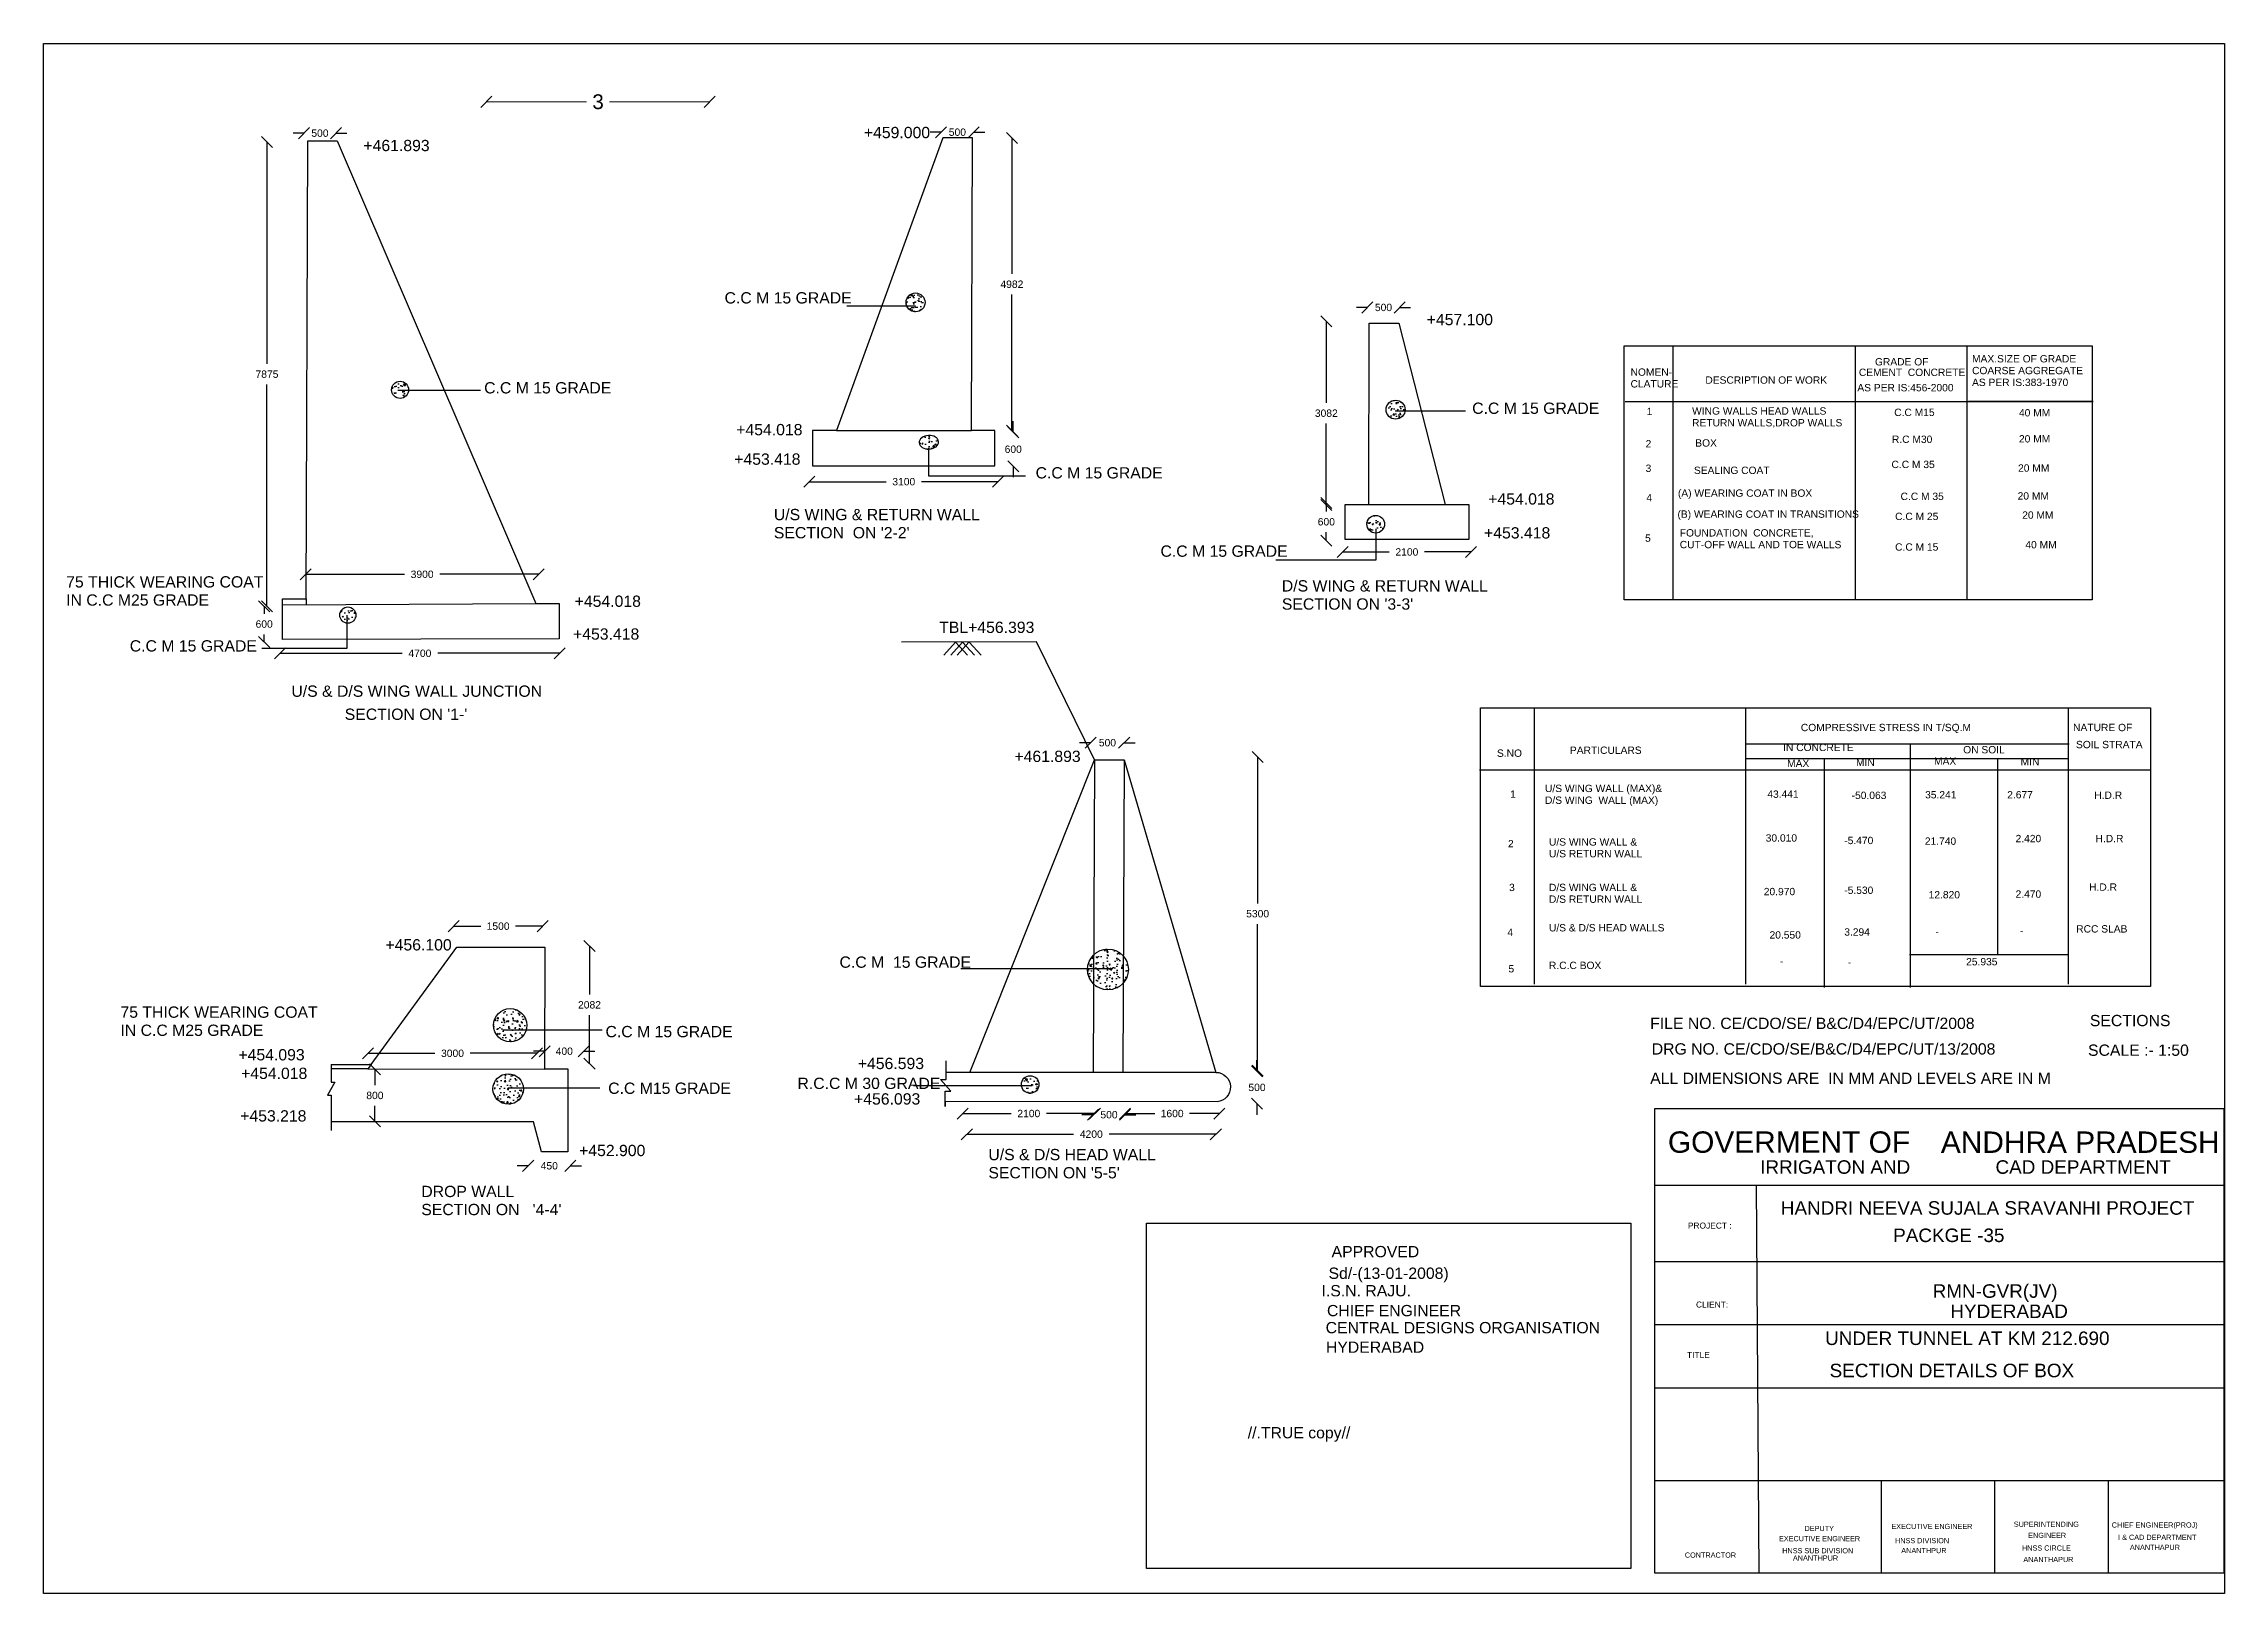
# Model space of a CAD drawing. Header units: kilometres. Extents: x 0.5 to 50.5, y 3.1 to 26.6.
# Drawn here: x 11.04 to 40.61, y 4.42 to 25.44 of the extents above; entities that cross this region are included whole.
import ezdxf

# ---------------------------------------------------------------- set-up
doc = ezdxf.new("R2010")
doc.units = ezdxf.units.KM
doc.header["$MEASUREMENT"] = 0
for name, color, linetype in [('DIMENSION', 255, 'Continuous'), ('DRAWING', 7, 'Continuous'), ('HATCH', 7, 'Continuous'), ('TEXT', 255, 'Continuous')]:
    doc.layers.add(name, color=color, linetype=linetype)
doc.styles.get("Standard").update_dxf_attribs({"font": 'arial.ttf'})
doc.dimstyles.get("Standard").update_dxf_attribs({"dimtxt": 0.1, "dimasz": 0.15, "dimexe": 0.18, "dimexo": 0.0625, "dimgap": 0.09, "dimtad": 0, "dimtih": 1, "dimtoh": 1, "dimdec": 0, "dimzin": 0, "dimdsep": 46, "dimtxsty": 'Standard', "dimblk": 'OBLIQUE', "dimcen": 0, "dimse1": 1, "dimse2": 1, "dimadec": 0, "dimazin": 0, "dimtfac": 1, "dimtdec": 0, "dimtofl": 0, "dimtmove": 0, "dimatfit": 3, "dimfxl": 1, "dimtolj": 1, "dimtzin": 0, "dimarcsym": 0})
picture_1 = doc.add_image_def('image1.jpg', size_in_pixel=(7220, 3390))
pattern_1 = [(50, (0, 0), (0.17931505, -0.01568803), [0.01875, -0.20625]), (355, (0, 0), (-0.0346878, 0.188048), [0.015, -0.165]), (100.45144, (0.01494, -0.0013), (0.1446272, 0.17236), [0.01593505, -0.1752855]), (46.1842, (0, 0.05), (0.2668103, -0.0413798), [0.028125, -0.309375]), (96.6356, (0.02223, 0.04655), (0.2336655, 0.2435297), [0.0239026, -0.2629284]), (351.1842, (0, 0.05), (0.2336655, 0.2435297), [0.0225, -0.2475]), (21, (0.025, 0.0375), (0.14922676, -0.1006547), [0.01875, -0.20625]), (326, (0.025, 0.0375), (0.0608288, 0.1812875), [0.015, -0.165]), (71.45144, (0.03744, 0.02911), (0.2100556, 0.0806328), [0.01593505, -0.1752855]), (37.5, (0, 0), (0.00303996, 0.08322346), [0, -0.163, 0, -0.1675, 0, -0.165625]), (7.5, (0, 0), (0.06576738, 0.09860293), [0, -0.0955, 0, -0.15925, 0, -0.063125]), (327.5, (-0.05575, 0), (0.13345561, -0.00563872), [0, -0.0625, 0, -0.195, 0, -0.25875]), (317.5, (-0.08075, 0), (0.14579654, 0.02502625), [0, -0.08125, 0, -0.1295, 0, -0.18375])]

msp = doc.modelspace()

# ---------------------------------------------------------------- texts
at = {"layer": 'DIMENSION'}
for s, p in [('+459.000', (22.163, 24.153)), ('+461.893', (15.379, 23.977)), ('C.C M 15 GRADE', (20.275, 21.911)), ('+457.100', (29.793, 21.617)), ('C.C M 15 GRADE', (17.016, 20.691)), ('C.C M 15 GRADE ', (30.409, 20.414)), ('+454.018', (20.433, 20.124)), ('+453.418', (20.406, 19.724)), ('C.C M 15 GRADE', (24.491, 19.538)), ('+454.018', (30.627, 19.184)), ('U/S WING & RETURN WALL ', (20.943, 18.972)), ("SECTION  ON '2-2'", (20.943, 18.726)), ('C.C M 15 GRADE', (26.184, 18.476)), ('+453.418', (30.57, 18.724)), ('75 THICK WEARING COAT', (11.35, 18.059)), ('D/S WING & RETURN WALL ', (27.829, 18.005)), ('IN C.C M25 GRADE', (11.35, 17.813)), ('+454.018', (18.243, 17.797)), ("SECTION ON '3-3'", (27.829, 17.759)), ('+453.418', (18.221, 17.352)), ('TBL+456.393', (23.184, 17.443)), ('C.C M 15 GRADE', (12.212, 17.191)), ('U/S & D/S WING WALL JUNCTION ', (14.403, 16.577)), ("SECTION ON '1-'", (15.126, 16.264)), ('+461.893', (24.204, 15.693)), ('+456.100', (15.678, 13.137)), ('C.C M  15 GRADE', (21.833, 12.902)), ('75 THICK WEARING COAT ', (12.086, 12.224)), ('IN C.C M25 GRADE', (12.086, 11.978)), ('FILE NO. CE/CDO/SE/ B&C/D4/EPC/UT/2008', (32.822, 12.072)), ('SECTIONS ', (38.782, 12.11)), ('C.C M 15 GRADE', (18.661, 11.96)), ('DRG NO. CE/CDO/SE/B&C/D4/EPC/UT/13/2008', (32.843, 11.725)), ('SCALE :- 1:50', (38.757, 11.708)), ('+454.093', (13.685, 11.646)), ('+454.018', (13.721, 11.394)), ('+456.593', (22.081, 11.528)), ('C.C M15 GRADE', (18.697, 11.192)), ('R.C.C M 30 GRADE', (21.263, 11.258)), ('ALL DIMENSIONS ARE  IN MM AND LEVELS ARE IN M', (32.822, 11.327)), ('+453.218', (13.709, 10.817)), ('+456.093', (22.03, 11.047)), ('+452.900', (18.303, 10.348)), ('U/S & D/S HEAD WALL ', (23.851, 10.292)), ("SECTION ON '5-5'", (23.851, 10.046)), ('DROP WALL ', (16.164, 9.792)), ("SECTION ON   '4-4'", (16.164, 9.547)), ('APPROVED', (28.503, 8.976)), ('I.S.N. RAJU.', (28.367, 8.446)), ('Sd/-(13-01-2008)', (28.462, 8.683)), ('CHIEF ENGINEER', (28.441, 8.176)), ('CENTRAL DESIGNS ORGANISATION', (28.423, 7.945)), ('HYDERABAD', (28.427, 7.68)), ('//.TRUE copy//', (27.367, 6.52))]:
    msp.add_text(s, height=0.1531, dxfattribs=at).set_placement(p)
at = {"layer": 'DRAWING'}
for s, height, p in [('GOVERMENT OF  ', 0.2898, (33.062, 10.393)), ('ANDHRA PRADESH ', 0.2898, (36.762, 10.392)), ('IRRIGATON AND ', 0.1833, (34.313, 10.108)), ('CAD DEPARTMENT ', 0.1833, (37.503, 10.108)), ('HANDRI NEEVA SUJALA SRAVANHI PROJECT ', 0.1833, (34.593, 9.553)), ('PROJECT :', 0.0814, (33.333, 9.365)), ('PACKGE -35', 0.1833, (36.116, 9.182)), ('RMN-GVR(JV)', 0.1833, (36.651, 8.426)), ('CLIENT:', 0.0814, (33.443, 8.294)), ('HYDERABAD', 0.1833, (36.891, 8.152)), ('TITLE ', 0.0814, (33.321, 7.612)), ('UNDER TUNNEL AT KM 212.690', 0.1833, (35.193, 7.786)), ('SECTION DETAILS OF BOX ', 0.1833, (35.254, 7.349)), ('DEPUTY ', 0.0705, (34.914, 5.263)), ('EXECUTIVE ENGINEER ', 0.07048, (36.091, 5.29)), ('SUPERINTENDING ', 0.07048, (37.751, 5.32)), ('CHIEF ENGINEER(PROJ)', 0.07048, (39.078, 5.31)), ('EXECUTIVE ENGINEER ', 0.07048, (34.568, 5.125)), ('HNSS SUB DIVISION ', 0.07048, (34.612, 4.961)), ('HNSS DIVISION ', 0.07048, (36.141, 5.098)), ('ANANTHPUR', 0.0705, (36.226, 4.963)), ('HNSS CIRCLE', 0.07048, (37.862, 4.998)), ('ENGINEER ', 0.0705, (37.946, 5.169)), ('I & CAD DEPARTMENT ', 0.07048, (39.165, 5.143)), ('ANANTHAPUR', 0.0705, (39.325, 5.007)), ('CONTRACTOR', 0.0705, (33.292, 4.902)), ('ANANTHPUR', 0.0705, (34.757, 4.861)), ('ANANTHAPUR', 0.0705, (37.881, 4.842))]:
    msp.add_text(s, height=height, dxfattribs=at).set_placement(p)
at = {"layer": 'TEXT'}
for s, height, p in [('NOMEN-', 0.0994, (32.556, 20.931)), ('CEMENT  CONCRETE ', 0.09939, (35.651, 20.928)), ('GRADE OF ', 0.0994, (35.869, 21.071)), ('COARSE AGGREGATE', 0.09939, (37.185, 20.952)), ('MAX.SIZE OF GRADE', 0.09939, (37.185, 21.112)), ('CLATURE', 0.0994, (32.556, 20.772)), ('DESCRIPTION OF WORK ', 0.09939, (33.57, 20.823)), ('AS PER IS:456-2000', 0.09939, (35.63, 20.72)), ('AS PER IS:383-1970', 0.09939, (37.185, 20.792)), ('1', 0.0994, (32.774, 20.397)), ('WING WALLS HEAD WALLS ', 0.09939, (33.39, 20.404)), ('C.C M15', 0.0994, (36.13, 20.385)), ('40 MM', 0.0994, (37.821, 20.379)), ('RETURN WALLS,DROP WALLS', 0.09939, (33.39, 20.244)), ('R.C M30', 0.0994, (36.099, 20.02)), ('20 MM', 0.0994, (37.821, 20.026)), ('2', 0.0994, (32.76, 19.959)), ('BOX', 0.0994, (33.433, 19.97)), ('3', 0.0994, (32.76, 19.627)), ('SEALING COAT', 0.09939, (33.415, 19.599)), ('C.C M 35', 0.0994, (36.093, 19.679)), ('20 MM', 0.0994, (37.809, 19.63)), ('4', 0.0994, (32.77, 19.226)), ('(A) WEARING COAT IN BOX', 0.09939, (33.198, 19.29)), ('C.C M 35', 0.0994, (36.216, 19.246)), ('20 MM', 0.0994, (37.803, 19.252)), ('(B) WEARING COAT IN TRANSITIONS ', 0.09939, (33.192, 19.005)), ('C.C M 25', 0.0994, (36.142, 18.974)), ('20 MM', 0.0994, (37.865, 18.992)), ('5', 0.0994, (32.753, 18.68)), ('CUT-OFF WALL AND TOE WALLS', 0.09939, (33.223, 18.592)), ('FOUNDATION  CONCRETE,', 0.09939, (33.223, 18.751)), ('C.C M 15', 0.0994, (36.142, 18.559)), ('40 MM', 0.0994, (37.908, 18.59)), ('COMPRESSIVE STRESS IN T/SQ.M', 0.09939, (34.864, 16.111)), ('NATURE OF ', 0.0994, (38.555, 16.111)), ('SOIL STRATA', 0.09939, (38.594, 15.88)), ('S.NO', 0.0994, (30.745, 15.763)), ('PARTICULARS', 0.09939, (31.734, 15.803)), ('IN CONCRETE ', 0.09939, (34.624, 15.841)), ('MAX', 0.0994, (34.678, 15.624)), ('MIN', 0.0994, (35.612, 15.639)), ('MAX', 0.0994, (36.67, 15.655)), ('ON SOIL ', 0.0994, (37.065, 15.81)), ('MIN', 0.0994, (37.844, 15.647)), ('U/S WING WALL (MAX)&', 0.09939, (31.396, 15.285)), ('1', 0.0994, (30.924, 15.207)), ('D/S WING  WALL (MAX)', 0.09939, (31.396, 15.125)), ('43.441', 0.0994, (34.41, 15.207)), ('-50.063', 0.0994, (35.553, 15.191)), ('35.241', 0.0994, (36.549, 15.199)), ('2.677', 0.0994, (37.662, 15.199)), ('H.D.R', 0.0994, (38.842, 15.193)), ('2', 0.0994, (30.894, 14.536)), ('U/S WING WALL &', 0.09939, (31.45, 14.559)), ('U/S RETURN WALL', 0.09939, (31.45, 14.4)), ('30.010', 0.0994, (34.388, 14.613)), ('-5.470', 0.0994, (35.453, 14.579)), ('21.740', 0.0994, (36.545, 14.57)), ('2.420', 0.0994, (37.775, 14.605)), ('H.D.R', 0.0994, (38.859, 14.605)), ('3', 0.0994, (30.909, 13.942)), ('D/S WING WALL &', 0.09939, (31.45, 13.942)), ('20.970', 0.0994, (34.362, 13.886)), ('-5.530', 0.0994, (35.453, 13.904)), ('12.820', 0.0994, (36.597, 13.843)), ('2.470', 0.0994, (37.775, 13.852)), ('H.D.R', 0.0994, (38.772, 13.947)), ('D/S RETURN WALL', 0.09939, (31.45, 13.783)), ('4', 0.0994, (30.886, 13.333)), ('U/S & D/S HEAD WALLS ', 0.09939, (31.45, 13.395)), ('20.550', 0.0994, (34.44, 13.298)), ('3.294', 0.0994, (35.453, 13.338)), ('-', 0.0994, (36.689, 13.344)), ('-', 0.0994, (37.835, 13.358)), ('RCC SLAB', 0.0994, (38.597, 13.38)), ('25.935', 0.0994, (37.105, 12.935)), ('5', 0.0994, (30.901, 12.839)), ('R.C.C BOX', 0.0994, (31.45, 12.885)), ('-', 0.0994, (34.581, 12.941)), ('-', 0.0994, (35.501, 12.928))]:
    msp.add_text(s, height=height, dxfattribs=at).set_placement(p)

# ---------------------------------------------------------------- blocks, each defined once
blk = doc.blocks.new('_Oblique')
at = {"color": 0, "linetype": 'ByBlock', "lineweight": -2}
blk.add_line((-0.5, -0.5), (0.5, 0.5), dxfattribs=at)
blk = doc.blocks.new('*D5')
at = {"layer": 'Defpoints', "color": 0, "transparency": 16777216}
for p in [(17.047, 24.547), (20.073, 24.646), (20.073, 24.547)]:
    blk.add_point(p, dxfattribs=at)
at = {"layer": 'DIMENSION', "color": 0, "lineweight": 0, "transparency": 16777216}
for p, q in [((17.047, 24.646), (18.404, 24.646)), ((20.073, 24.646), (18.715, 24.646))]:
    blk.add_line(p, q, dxfattribs=at)
at = {"layer": 'DIMENSION', "color": 0, "lineweight": 0, "transparency": 16777216, "xscale": 0.15, "yscale": 0.15, "zscale": 0.15, "rotation": 180}
blk.add_blockref('_Oblique', (17.047, 24.646), dxfattribs=at)
at = {"layer": 'DIMENSION', "color": 0, "lineweight": 0, "transparency": 16777216, "xscale": 0.15, "yscale": 0.15, "zscale": 0.15}
blk.add_blockref('_Oblique', (20.073, 24.646), dxfattribs=at)
at = {"layer": 'DIMENSION', "color": 0, "transparency": 16777216, "insert": (18.56, 24.646), "char_height": 0.2, "attachment_point": 5}
blk.add_mtext('\\A1;3', dxfattribs=at)
blk = doc.blocks.new('*D6')
at = {"layer": 'Defpoints', "color": 0, "transparency": 16777216}
for p in [(14.575, 24.21), (15.006, 24.221), (15.006, 24.21)]:
    blk.add_point(p, dxfattribs=at)
at = {"layer": 'DIMENSION', "color": 0, "lineweight": -2, "transparency": 16777216}
for p, q in [((14.575, 24.221), (14.425, 24.221)), ((15.006, 24.221), (15.156, 24.221))]:
    blk.add_line(p, q, dxfattribs=at)
at = {"layer": 'DIMENSION', "color": 0, "lineweight": -2, "transparency": 16777216, "xscale": 0.15, "yscale": 0.15, "zscale": 0.15}
blk.add_blockref('_Oblique', (14.575, 24.221), dxfattribs=at)
at = {"layer": 'DIMENSION', "color": 0, "lineweight": -2, "transparency": 16777216, "xscale": 0.15, "yscale": 0.15, "zscale": 0.15, "rotation": 180}
blk.add_blockref('_Oblique', (15.006, 24.221), dxfattribs=at)
at = {"layer": 'DIMENSION', "color": 0, "transparency": 16777216, "insert": (14.79, 24.221), "char_height": 0.1, "attachment_point": 5}
blk.add_mtext('\\A1;500', dxfattribs=at)
blk = doc.blocks.new('*D7')
at = {"layer": 'Defpoints', "color": 0, "transparency": 16777216}
for p in [(13.998, 24.102), (13.998, 17.803), (14.072, 17.803)]:
    blk.add_point(p, dxfattribs=at)
at = {"layer": 'DIMENSION', "color": 0, "lineweight": -2, "transparency": 16777216}
for p, q in [((14.072, 24.102), (14.072, 21.093)), ((14.072, 17.803), (14.072, 20.811))]:
    blk.add_line(p, q, dxfattribs=at)
at = {"layer": 'DIMENSION', "color": 0, "lineweight": -2, "transparency": 16777216, "xscale": 0.15, "yscale": 0.15, "zscale": 0.15}
for p, rotation in [((14.072, 24.102), 90), ((14.072, 17.803), 270)]:
    blk.add_blockref('_Oblique', p, dxfattribs=dict(at, rotation=rotation))
at = {"layer": 'DIMENSION', "color": 0, "transparency": 16777216, "insert": (14.072, 20.952), "char_height": 0.1, "attachment_point": 5}
blk.add_mtext('\\A1;7875', dxfattribs=at)
blk = doc.blocks.new('*D8')
at = {"layer": 'Defpoints', "color": 0, "transparency": 16777216}
for p in [(14.066, 17.804), (14.034, 17.322), (14.066, 17.322)]:
    blk.add_point(p, dxfattribs=at)
at = {"layer": 'DIMENSION', "color": 0, "lineweight": -2, "transparency": 16777216}
for p, q in [((14.034, 17.804), (14.034, 17.704)), ((14.034, 17.322), (14.034, 17.422))]:
    blk.add_line(p, q, dxfattribs=at)
at = {"layer": 'DIMENSION', "color": 0, "lineweight": -2, "transparency": 16777216, "xscale": 0.15, "yscale": 0.15, "zscale": 0.15}
for p, rotation in [((14.034, 17.804), 90), ((14.034, 17.322), 270)]:
    blk.add_blockref('_Oblique', p, dxfattribs=dict(at, rotation=rotation))
at = {"layer": 'DIMENSION', "color": 0, "transparency": 16777216, "insert": (14.034, 17.563), "char_height": 0.1, "attachment_point": 5}
blk.add_mtext('\\A1;600', dxfattribs=at)
blk = doc.blocks.new('*D9')
at = {"layer": 'Defpoints', "color": 0, "transparency": 16777216}
for p in [(14.595, 18.046), (17.756, 18.238), (17.756, 18.046)]:
    blk.add_point(p, dxfattribs=at)
at = {"layer": 'DIMENSION', "color": 0, "lineweight": -2, "transparency": 16777216}
for p, q in [((14.595, 18.238), (15.936, 18.238)), ((17.756, 18.238), (16.415, 18.238))]:
    blk.add_line(p, q, dxfattribs=at)
at = {"layer": 'DIMENSION', "color": 0, "lineweight": -2, "transparency": 16777216, "xscale": 0.15, "yscale": 0.15, "zscale": 0.15, "rotation": 180}
blk.add_blockref('_Oblique', (14.595, 18.238), dxfattribs=at)
at = {"layer": 'DIMENSION', "color": 0, "lineweight": -2, "transparency": 16777216, "xscale": 0.15, "yscale": 0.15, "zscale": 0.15}
blk.add_blockref('_Oblique', (17.756, 18.238), dxfattribs=at)
at = {"layer": 'DIMENSION', "color": 0, "transparency": 16777216, "insert": (16.175, 18.238), "char_height": 0.1, "attachment_point": 5}
blk.add_mtext('\\A1;3900', dxfattribs=at)
blk = doc.blocks.new('*D10')
at = {"layer": 'Defpoints', "color": 0, "transparency": 16777216}
for p in [(18.041, 17.167), (14.249, 17.134), (18.041, 17.134)]:
    blk.add_point(p, dxfattribs=at)
at = {"layer": 'DIMENSION', "color": 0, "lineweight": -2, "transparency": 16777216}
for p, q in [((14.249, 17.167), (15.904, 17.167)), ((18.041, 17.167), (16.386, 17.167))]:
    blk.add_line(p, q, dxfattribs=at)
at = {"layer": 'DIMENSION', "color": 0, "lineweight": -2, "transparency": 16777216, "xscale": 0.15, "yscale": 0.15, "zscale": 0.15, "rotation": 180}
blk.add_blockref('_Oblique', (14.249, 17.167), dxfattribs=at)
at = {"layer": 'DIMENSION', "color": 0, "lineweight": -2, "transparency": 16777216, "xscale": 0.15, "yscale": 0.15, "zscale": 0.15}
blk.add_blockref('_Oblique', (18.041, 17.167), dxfattribs=at)
at = {"layer": 'DIMENSION', "color": 0, "transparency": 16777216, "insert": (16.145, 17.167), "char_height": 0.1, "attachment_point": 5}
blk.add_mtext('\\A1;4700', dxfattribs=at)
blk = doc.blocks.new('*D11')
at = {"layer": 'Defpoints', "color": 0, "transparency": 16777216}
for p in [(23.21, 24.257), (23.652, 24.257), (23.652, 24.234)]:
    blk.add_point(p, dxfattribs=at)
at = {"layer": 'DIMENSION', "color": 0, "lineweight": -2, "transparency": 16777216}
for p, q in [((23.21, 24.234), (23.06, 24.234)), ((23.652, 24.234), (23.802, 24.234))]:
    blk.add_line(p, q, dxfattribs=at)
at = {"layer": 'DIMENSION', "color": 0, "lineweight": -2, "transparency": 16777216, "xscale": 0.15, "yscale": 0.15, "zscale": 0.15}
blk.add_blockref('_Oblique', (23.21, 24.234), dxfattribs=at)
at = {"layer": 'DIMENSION', "color": 0, "lineweight": -2, "transparency": 16777216, "xscale": 0.15, "yscale": 0.15, "zscale": 0.15, "rotation": 180}
blk.add_blockref('_Oblique', (23.652, 24.234), dxfattribs=at)
at = {"layer": 'DIMENSION', "color": 0, "transparency": 16777216, "insert": (23.431, 24.234), "char_height": 0.1, "attachment_point": 5}
blk.add_mtext('\\A1;500', dxfattribs=at)
blk = doc.blocks.new('*D12')
at = {"layer": 'Defpoints', "color": 0, "transparency": 16777216}
for p in [(24.24, 24.157), (24.17, 20.187), (24.24, 20.187)]:
    blk.add_point(p, dxfattribs=at)
at = {"layer": 'DIMENSION', "color": 0, "lineweight": -2, "transparency": 16777216}
for p, q in [((24.17, 24.157), (24.17, 22.313)), ((24.17, 20.187), (24.17, 22.031))]:
    blk.add_line(p, q, dxfattribs=at)
at = {"layer": 'DIMENSION', "color": 0, "lineweight": -2, "transparency": 16777216, "xscale": 0.15, "yscale": 0.15, "zscale": 0.15}
for p, rotation in [((24.17, 24.157), 90), ((24.17, 20.187), 270)]:
    blk.add_blockref('_Oblique', p, dxfattribs=dict(at, rotation=rotation))
at = {"layer": 'DIMENSION', "color": 0, "transparency": 16777216, "insert": (24.17, 22.172), "char_height": 0.1, "attachment_point": 5}
blk.add_mtext('\\A1;4982', dxfattribs=at)
blk = doc.blocks.new('*D13')
at = {"layer": 'Defpoints', "color": 0, "transparency": 16777216}
for p in [(24.188, 20.164), (24.188, 19.704), (24.188, 19.704)]:
    blk.add_point(p, dxfattribs=at)
at = {"layer": 'DIMENSION', "color": 0, "lineweight": -2, "transparency": 16777216}
for p, q in [((24.188, 20.164), (24.188, 20.314)), ((24.188, 19.704), (24.188, 19.554))]:
    blk.add_line(p, q, dxfattribs=at)
at = {"layer": 'DIMENSION', "color": 0, "lineweight": -2, "transparency": 16777216, "xscale": 0.15, "yscale": 0.15, "zscale": 0.15}
for p, rotation in [((24.188, 20.164), 270), ((24.188, 19.704), 90)]:
    blk.add_blockref('_Oblique', p, dxfattribs=dict(at, rotation=rotation))
at = {"layer": 'DIMENSION', "color": 0, "transparency": 16777216, "insert": (24.188, 19.934), "char_height": 0.1, "attachment_point": 5}
blk.add_mtext('\\A1;600', dxfattribs=at)
blk = doc.blocks.new('*D14')
at = {"layer": 'Defpoints', "color": 0, "transparency": 16777216}
for p in [(21.424, 19.523), (23.983, 19.523), (23.983, 19.494)]:
    blk.add_point(p, dxfattribs=at)
at = {"layer": 'DIMENSION', "color": 0, "lineweight": -2, "transparency": 16777216}
for p, q in [((21.424, 19.494), (22.465, 19.494)), ((23.983, 19.494), (22.943, 19.494))]:
    blk.add_line(p, q, dxfattribs=at)
at = {"layer": 'DIMENSION', "color": 0, "lineweight": -2, "transparency": 16777216, "xscale": 0.15, "yscale": 0.15, "zscale": 0.15, "rotation": 180}
blk.add_blockref('_Oblique', (21.424, 19.494), dxfattribs=at)
at = {"layer": 'DIMENSION', "color": 0, "lineweight": -2, "transparency": 16777216, "xscale": 0.15, "yscale": 0.15, "zscale": 0.15}
blk.add_blockref('_Oblique', (23.983, 19.494), dxfattribs=at)
at = {"layer": 'DIMENSION', "color": 0, "transparency": 16777216, "insert": (22.704, 19.494), "char_height": 0.1, "attachment_point": 5}
blk.add_mtext('\\A1;3100', dxfattribs=at)
blk = doc.blocks.new('*D15')
at = {"layer": 'Defpoints', "color": 0, "transparency": 16777216}
for p in [(28.989, 21.856), (29.425, 21.857), (29.425, 21.856)]:
    blk.add_point(p, dxfattribs=at)
at = {"layer": 'DIMENSION', "color": 0, "lineweight": -2, "transparency": 16777216}
for p, q in [((28.989, 21.857), (28.839, 21.857)), ((29.425, 21.857), (29.575, 21.857))]:
    blk.add_line(p, q, dxfattribs=at)
at = {"layer": 'DIMENSION', "color": 0, "lineweight": -2, "transparency": 16777216, "xscale": 0.15, "yscale": 0.15, "zscale": 0.15}
blk.add_blockref('_Oblique', (28.989, 21.857), dxfattribs=at)
at = {"layer": 'DIMENSION', "color": 0, "lineweight": -2, "transparency": 16777216, "xscale": 0.15, "yscale": 0.15, "zscale": 0.15, "rotation": 180}
blk.add_blockref('_Oblique', (29.425, 21.857), dxfattribs=at)
at = {"layer": 'DIMENSION', "color": 0, "transparency": 16777216, "insert": (29.207, 21.857), "char_height": 0.1, "attachment_point": 5}
blk.add_mtext('\\A1;500', dxfattribs=at)
blk = doc.blocks.new('*D16')
at = {"layer": 'Defpoints', "color": 0, "transparency": 16777216}
for p in [(28.449, 21.669), (28.432, 19.177), (28.449, 19.177)]:
    blk.add_point(p, dxfattribs=at)
at = {"layer": 'DIMENSION', "color": 0, "lineweight": -2, "transparency": 16777216}
for p, q in [((28.432, 21.669), (28.432, 20.564)), ((28.432, 19.177), (28.432, 20.282))]:
    blk.add_line(p, q, dxfattribs=at)
at = {"layer": 'DIMENSION', "color": 0, "lineweight": -2, "transparency": 16777216, "xscale": 0.15, "yscale": 0.15, "zscale": 0.15}
for p, rotation in [((28.432, 21.669), 90), ((28.432, 19.177), 270)]:
    blk.add_blockref('_Oblique', p, dxfattribs=dict(at, rotation=rotation))
at = {"layer": 'DIMENSION', "color": 0, "transparency": 16777216, "insert": (28.432, 20.423), "char_height": 0.1, "attachment_point": 5}
blk.add_mtext('\\A1;3082', dxfattribs=at)
blk = doc.blocks.new('*D17')
at = {"layer": 'Defpoints', "color": 0, "transparency": 16777216}
for p in [(28.426, 19.204), (28.426, 18.696), (28.432, 18.696)]:
    blk.add_point(p, dxfattribs=at)
at = {"layer": 'DIMENSION', "color": 0, "lineweight": -2, "transparency": 16777216}
for p, q in [((28.432, 19.204), (28.432, 19.091)), ((28.432, 18.696), (28.432, 18.809))]:
    blk.add_line(p, q, dxfattribs=at)
at = {"layer": 'DIMENSION', "color": 0, "lineweight": -2, "transparency": 16777216, "xscale": 0.15, "yscale": 0.15, "zscale": 0.15}
for p, rotation in [((28.432, 19.204), 90), ((28.432, 18.696), 270)]:
    blk.add_blockref('_Oblique', p, dxfattribs=dict(at, rotation=rotation))
at = {"layer": 'DIMENSION', "color": 0, "transparency": 16777216, "insert": (28.432, 18.95), "char_height": 0.1, "attachment_point": 5}
blk.add_mtext('\\A1;600', dxfattribs=at)
blk = doc.blocks.new('*D18')
at = {"layer": 'Defpoints', "color": 0, "transparency": 16777216}
for p in [(28.655, 18.547), (30.393, 18.547), (30.393, 18.541)]:
    blk.add_point(p, dxfattribs=at)
at = {"layer": 'DIMENSION', "color": 0, "lineweight": -2, "transparency": 16777216}
for p, q in [((28.655, 18.541), (29.284, 18.541)), ((30.393, 18.541), (29.764, 18.541))]:
    blk.add_line(p, q, dxfattribs=at)
at = {"layer": 'DIMENSION', "color": 0, "lineweight": -2, "transparency": 16777216, "xscale": 0.15, "yscale": 0.15, "zscale": 0.15, "rotation": 180}
blk.add_blockref('_Oblique', (28.655, 18.541), dxfattribs=at)
at = {"layer": 'DIMENSION', "color": 0, "lineweight": -2, "transparency": 16777216, "xscale": 0.15, "yscale": 0.15, "zscale": 0.15}
blk.add_blockref('_Oblique', (30.393, 18.541), dxfattribs=at)
at = {"layer": 'DIMENSION', "color": 0, "transparency": 16777216, "insert": (29.524, 18.541), "char_height": 0.1, "attachment_point": 5}
blk.add_mtext('\\A1;2100', dxfattribs=at)
blk = doc.blocks.new('*D19')
at = {"layer": 'Defpoints', "color": 0, "transparency": 16777216}
for p in [(25.238, 16.002), (25.692, 16.002), (25.692, 15.954)]:
    blk.add_point(p, dxfattribs=at)
at = {"layer": 'DIMENSION', "color": 0, "lineweight": -2, "transparency": 16777216}
for p, q in [((25.238, 15.954), (25.088, 15.954)), ((25.692, 15.954), (25.842, 15.954))]:
    blk.add_line(p, q, dxfattribs=at)
at = {"layer": 'DIMENSION', "color": 0, "lineweight": -2, "transparency": 16777216, "xscale": 0.15, "yscale": 0.15, "zscale": 0.15}
blk.add_blockref('_Oblique', (25.238, 15.954), dxfattribs=at)
at = {"layer": 'DIMENSION', "color": 0, "lineweight": -2, "transparency": 16777216, "xscale": 0.15, "yscale": 0.15, "zscale": 0.15, "rotation": 180}
blk.add_blockref('_Oblique', (25.692, 15.954), dxfattribs=at)
at = {"layer": 'DIMENSION', "color": 0, "transparency": 16777216, "insert": (25.465, 15.954), "char_height": 0.1, "attachment_point": 5}
blk.add_mtext('\\A1;500', dxfattribs=at)
blk = doc.blocks.new('*D20')
at = {"layer": 'Defpoints', "color": 0, "transparency": 16777216}
for p in [(23.503, 10.901), (25.294, 10.925), (25.294, 10.901)]:
    blk.add_point(p, dxfattribs=at)
at = {"layer": 'DIMENSION', "color": 0, "lineweight": -2, "transparency": 16777216}
for p, q in [((23.503, 10.925), (24.159, 10.925)), ((25.294, 10.925), (24.639, 10.925))]:
    blk.add_line(p, q, dxfattribs=at)
at = {"layer": 'DIMENSION', "color": 0, "lineweight": -2, "transparency": 16777216, "xscale": 0.15, "yscale": 0.15, "zscale": 0.15, "rotation": 180}
blk.add_blockref('_Oblique', (23.503, 10.925), dxfattribs=at)
at = {"layer": 'DIMENSION', "color": 0, "lineweight": -2, "transparency": 16777216, "xscale": 0.15, "yscale": 0.15, "zscale": 0.15}
blk.add_blockref('_Oblique', (25.294, 10.925), dxfattribs=at)
at = {"layer": 'DIMENSION', "color": 0, "transparency": 16777216, "insert": (24.399, 10.925), "char_height": 0.1, "attachment_point": 5}
blk.add_mtext('\\A1;2100', dxfattribs=at)
blk = doc.blocks.new('*D21')
at = {"layer": 'Defpoints', "color": 0, "transparency": 16777216}
for p in [(25.27, 10.893), (25.702, 10.909), (25.702, 10.893)]:
    blk.add_point(p, dxfattribs=at)
at = {"layer": 'DIMENSION', "color": 0, "lineweight": -2, "transparency": 16777216}
for p, q in [((25.27, 10.909), (25.12, 10.909)), ((25.702, 10.909), (25.852, 10.909))]:
    blk.add_line(p, q, dxfattribs=at)
at = {"layer": 'DIMENSION', "color": 0, "lineweight": -2, "transparency": 16777216, "xscale": 0.15, "yscale": 0.15, "zscale": 0.15}
blk.add_blockref('_Oblique', (25.27, 10.909), dxfattribs=at)
at = {"layer": 'DIMENSION', "color": 0, "lineweight": -2, "transparency": 16777216, "xscale": 0.15, "yscale": 0.15, "zscale": 0.15, "rotation": 180}
blk.add_blockref('_Oblique', (25.702, 10.909), dxfattribs=at)
at = {"layer": 'DIMENSION', "color": 0, "transparency": 16777216, "insert": (25.486, 10.909), "char_height": 0.1, "attachment_point": 5}
blk.add_mtext('\\A1;500', dxfattribs=at)
blk = doc.blocks.new('*D22')
at = {"layer": 'Defpoints', "color": 0, "transparency": 16777216}
for p in [(25.702, 10.909), (26.982, 10.925), (26.982, 10.909)]:
    blk.add_point(p, dxfattribs=at)
at = {"layer": 'DIMENSION', "color": 0, "lineweight": -2, "transparency": 16777216}
for p, q in [((25.702, 10.925), (26.107, 10.925)), ((26.982, 10.925), (26.576, 10.925))]:
    blk.add_line(p, q, dxfattribs=at)
at = {"layer": 'DIMENSION', "color": 0, "lineweight": -2, "transparency": 16777216, "xscale": 0.15, "yscale": 0.15, "zscale": 0.15, "rotation": 180}
blk.add_blockref('_Oblique', (25.702, 10.925), dxfattribs=at)
at = {"layer": 'DIMENSION', "color": 0, "lineweight": -2, "transparency": 16777216, "xscale": 0.15, "yscale": 0.15, "zscale": 0.15}
blk.add_blockref('_Oblique', (26.982, 10.925), dxfattribs=at)
at = {"layer": 'DIMENSION', "color": 0, "transparency": 16777216, "insert": (26.342, 10.925), "char_height": 0.1, "attachment_point": 5}
blk.add_mtext('\\A1;1600', dxfattribs=at)
blk = doc.blocks.new('*D23')
at = {"layer": 'Defpoints', "color": 0, "transparency": 16777216}
for p in [(23.559, 10.645), (23.559, 10.605), (26.934, 10.605)]:
    blk.add_point(p, dxfattribs=at)
at = {"layer": 'DIMENSION', "color": 0, "lineweight": -2, "transparency": 16777216}
for p, q in [((23.559, 10.645), (25.005, 10.645)), ((26.934, 10.645), (25.488, 10.645))]:
    blk.add_line(p, q, dxfattribs=at)
at = {"layer": 'DIMENSION', "color": 0, "lineweight": -2, "transparency": 16777216, "xscale": 0.15, "yscale": 0.15, "zscale": 0.15, "rotation": 180}
blk.add_blockref('_Oblique', (23.559, 10.645), dxfattribs=at)
at = {"layer": 'DIMENSION', "color": 0, "lineweight": -2, "transparency": 16777216, "xscale": 0.15, "yscale": 0.15, "zscale": 0.15}
blk.add_blockref('_Oblique', (26.934, 10.645), dxfattribs=at)
at = {"layer": 'DIMENSION', "color": 0, "transparency": 16777216, "insert": (25.246, 10.645), "char_height": 0.1, "attachment_point": 5}
blk.add_mtext('\\A1;4200', dxfattribs=at)
blk = doc.blocks.new('*D24')
at = {"layer": 'Defpoints', "color": 0, "transparency": 16777216}
for p in [(16.601, 13.473), (17.809, 13.473), (17.809, 13.466)]:
    blk.add_point(p, dxfattribs=at)
at = {"layer": 'DIMENSION', "color": 0, "lineweight": -2, "transparency": 16777216}
for p, q in [((16.601, 13.466), (16.97, 13.466)), ((17.809, 13.466), (17.439, 13.466))]:
    blk.add_line(p, q, dxfattribs=at)
at = {"layer": 'DIMENSION', "color": 0, "lineweight": -2, "transparency": 16777216, "xscale": 0.15, "yscale": 0.15, "zscale": 0.15, "rotation": 180}
blk.add_blockref('_Oblique', (16.601, 13.466), dxfattribs=at)
at = {"layer": 'DIMENSION', "color": 0, "lineweight": -2, "transparency": 16777216, "xscale": 0.15, "yscale": 0.15, "zscale": 0.15}
blk.add_blockref('_Oblique', (17.809, 13.466), dxfattribs=at)
at = {"layer": 'DIMENSION', "color": 0, "transparency": 16777216, "insert": (17.205, 13.466), "char_height": 0.1, "attachment_point": 5}
blk.add_mtext('\\A1;1500', dxfattribs=at)
blk = doc.blocks.new('*D25')
at = {"layer": 'Defpoints', "color": 0, "transparency": 16777216}
for p in [(18.289, 13.196), (18.289, 11.602), (18.444, 11.602)]:
    blk.add_point(p, dxfattribs=at)
at = {"layer": 'DIMENSION', "color": 0, "lineweight": -2, "transparency": 16777216}
for p, q in [((18.444, 13.196), (18.444, 12.54)), ((18.444, 11.602), (18.444, 12.258))]:
    blk.add_line(p, q, dxfattribs=at)
at = {"layer": 'DIMENSION', "color": 0, "lineweight": -2, "transparency": 16777216, "xscale": 0.15, "yscale": 0.15, "zscale": 0.15}
for p, rotation in [((18.444, 13.196), 90), ((18.444, 11.602), 270)]:
    blk.add_blockref('_Oblique', p, dxfattribs=dict(at, rotation=rotation))
at = {"layer": 'DIMENSION', "color": 0, "transparency": 16777216, "insert": (18.444, 12.399), "char_height": 0.1, "attachment_point": 5}
blk.add_mtext('\\A1;2082', dxfattribs=at)
blk = doc.blocks.new('*D26')
at = {"layer": 'Defpoints', "color": 0, "transparency": 16777216}
for p in [(15.443, 11.685), (17.731, 11.742), (17.731, 11.685)]:
    blk.add_point(p, dxfattribs=at)
at = {"layer": 'DIMENSION', "color": 0, "lineweight": -2, "transparency": 16777216}
for p, q in [((15.443, 11.742), (16.348, 11.742)), ((17.731, 11.742), (16.826, 11.742))]:
    blk.add_line(p, q, dxfattribs=at)
at = {"layer": 'DIMENSION', "color": 0, "lineweight": -2, "transparency": 16777216, "xscale": 0.15, "yscale": 0.15, "zscale": 0.15, "rotation": 180}
blk.add_blockref('_Oblique', (15.443, 11.742), dxfattribs=at)
at = {"layer": 'DIMENSION', "color": 0, "lineweight": -2, "transparency": 16777216, "xscale": 0.15, "yscale": 0.15, "zscale": 0.15}
blk.add_blockref('_Oblique', (17.731, 11.742), dxfattribs=at)
at = {"layer": 'DIMENSION', "color": 0, "transparency": 16777216, "insert": (16.587, 11.742), "char_height": 0.1, "attachment_point": 5}
blk.add_mtext('\\A1;3000', dxfattribs=at)
blk = doc.blocks.new('*D27')
at = {"layer": 'Defpoints', "color": 0, "transparency": 16777216}
for p in [(17.837, 11.727), (18.366, 11.77), (18.366, 11.727)]:
    blk.add_point(p, dxfattribs=at)
at = {"layer": 'DIMENSION', "color": 0, "lineweight": -2, "transparency": 16777216}
for p, q in [((17.837, 11.77), (17.687, 11.77)), ((18.366, 11.77), (18.516, 11.77))]:
    blk.add_line(p, q, dxfattribs=at)
at = {"layer": 'DIMENSION', "color": 0, "lineweight": -2, "transparency": 16777216, "xscale": 0.15, "yscale": 0.15, "zscale": 0.15}
blk.add_blockref('_Oblique', (17.837, 11.77), dxfattribs=at)
at = {"layer": 'DIMENSION', "color": 0, "lineweight": -2, "transparency": 16777216, "xscale": 0.15, "yscale": 0.15, "zscale": 0.15, "rotation": 180}
blk.add_blockref('_Oblique', (18.366, 11.77), dxfattribs=at)
at = {"layer": 'DIMENSION', "color": 0, "transparency": 16777216, "insert": (18.102, 11.77), "char_height": 0.1, "attachment_point": 5}
blk.add_mtext('\\A1;400', dxfattribs=at)
blk = doc.blocks.new('*D28')
at = {"layer": 'Defpoints', "color": 0, "transparency": 16777216}
for p in [(15.267, 11.523), (15.267, 10.818), (15.535, 10.818)]:
    blk.add_point(p, dxfattribs=at)
at = {"layer": 'DIMENSION', "color": 0, "lineweight": -2, "transparency": 16777216}
for p, q in [((15.535, 11.523), (15.535, 11.311)), ((15.535, 10.818), (15.535, 11.029))]:
    blk.add_line(p, q, dxfattribs=at)
at = {"layer": 'DIMENSION', "color": 0, "lineweight": -2, "transparency": 16777216, "xscale": 0.15, "yscale": 0.15, "zscale": 0.15}
for p, rotation in [((15.535, 11.523), 90), ((15.535, 10.818), 270)]:
    blk.add_blockref('_Oblique', p, dxfattribs=dict(at, rotation=rotation))
at = {"layer": 'DIMENSION', "color": 0, "transparency": 16777216, "insert": (15.535, 11.17), "char_height": 0.1, "attachment_point": 5}
blk.add_mtext('\\A1;800', dxfattribs=at)
blk = doc.blocks.new('*D29')
at = {"layer": 'Defpoints', "color": 0, "transparency": 16777216}
for p in [(17.613, 10.237), (18.185, 10.237), (18.185, 10.216)]:
    blk.add_point(p, dxfattribs=at)
at = {"layer": 'DIMENSION', "color": 0, "lineweight": -2, "transparency": 16777216}
for p, q in [((17.613, 10.216), (17.463, 10.216)), ((18.185, 10.216), (18.335, 10.216))]:
    blk.add_line(p, q, dxfattribs=at)
at = {"layer": 'DIMENSION', "color": 0, "lineweight": -2, "transparency": 16777216, "xscale": 0.15, "yscale": 0.15, "zscale": 0.15}
blk.add_blockref('_Oblique', (17.613, 10.216), dxfattribs=at)
at = {"layer": 'DIMENSION', "color": 0, "lineweight": -2, "transparency": 16777216, "xscale": 0.15, "yscale": 0.15, "zscale": 0.15, "rotation": 180}
blk.add_blockref('_Oblique', (18.185, 10.216), dxfattribs=at)
at = {"layer": 'DIMENSION', "color": 0, "transparency": 16777216, "insert": (17.899, 10.216), "char_height": 0.1, "attachment_point": 5}
blk.add_mtext('\\A1;450', dxfattribs=at)
blk = doc.blocks.new('*D30')
at = {"layer": 'Defpoints', "color": 0, "transparency": 16777216}
for p in [(27.273, 15.762), (27.273, 11.508), (27.501, 11.508)]:
    blk.add_point(p, dxfattribs=at)
at = {"layer": 'DIMENSION', "color": 0, "lineweight": -2, "transparency": 16777216}
for p, q in [((27.501, 15.762), (27.501, 13.776)), ((27.501, 11.508), (27.501, 13.494))]:
    blk.add_line(p, q, dxfattribs=at)
at = {"layer": 'DIMENSION', "color": 0, "lineweight": -2, "transparency": 16777216, "xscale": 0.15, "yscale": 0.15, "zscale": 0.15}
for p, rotation in [((27.501, 15.762), 90), ((27.501, 11.508), 270)]:
    blk.add_blockref('_Oblique', p, dxfattribs=dict(at, rotation=rotation))
at = {"layer": 'DIMENSION', "color": 0, "transparency": 16777216, "insert": (27.501, 13.635), "char_height": 0.1, "attachment_point": 5}
blk.add_mtext('\\A1;5300', dxfattribs=at)
blk = doc.blocks.new('*D31')
at = {"layer": 'Defpoints', "color": 0, "transparency": 16777216}
for p in [(27.501, 11.499), (27.492, 11.059), (27.501, 11.059)]:
    blk.add_point(p, dxfattribs=at)
at = {"layer": 'DIMENSION', "color": 0, "lineweight": -2, "transparency": 16777216}
for p, q in [((27.492, 11.499), (27.492, 11.649)), ((27.492, 11.059), (27.492, 10.909))]:
    blk.add_line(p, q, dxfattribs=at)
at = {"layer": 'DIMENSION', "color": 0, "lineweight": -2, "transparency": 16777216, "xscale": 0.15, "yscale": 0.15, "zscale": 0.15}
for p, rotation in [((27.492, 11.499), 270), ((27.492, 11.059), 90)]:
    blk.add_blockref('_Oblique', p, dxfattribs=dict(at, rotation=rotation))
at = {"layer": 'DIMENSION', "color": 0, "transparency": 16777216, "insert": (27.492, 11.279), "char_height": 0.1, "attachment_point": 5}
blk.add_mtext('\\A1;500', dxfattribs=at)

# ---------------------------------------------------------------- dimensions: what is measured, and where the dimension line sits
at = {"layer": 'DIMENSION'}
dim = msp.add_linear_dim(base=(20.073, 24.646), p1=(17.047, 24.547), p2=(20.073, 24.547), dimstyle='Standard', override={"dimtxt": 0.2, "dimasz": 0.15, "dimlwd": 0}, dxfattribs=at)
dim.commit()
dim.dimension.update_dxf_attribs({"geometry": '*D5', "text_midpoint": (18.56, 24.646)})
for base, p1, p2, text, picture, middle in [((15.006, 24.221), (14.575, 24.21), (15.006, 24.21), '500', '*D6', (14.79, 24.221)), ((23.652, 24.234), (23.21, 24.257), (23.652, 24.257), '500', '*D11', (23.431, 24.234)), ((29.425, 21.857), (28.989, 21.856), (29.425, 21.856), '500', '*D15', (29.207, 21.857)), ((23.983, 19.494), (21.424, 19.523), (23.983, 19.523), '3100', '*D14', (22.704, 19.494)), ((30.393, 18.541), (28.655, 18.547), (30.393, 18.547), '2100', '*D18', (29.524, 18.541)), ((17.756, 18.238), (14.595, 18.046), (17.756, 18.046), '3900', '*D9', (16.175, 18.238)), ((18.041, 17.167), (14.249, 17.134), (18.041, 17.134), '4700', '*D10', (16.145, 17.167)), ((25.692, 15.954), (25.238, 16.002), (25.692, 16.002), '500', '*D19', (25.465, 15.954)), ((17.809, 13.466), (16.601, 13.473), (17.809, 13.473), '1500', '*D24', (17.205, 13.466)), ((18.366, 11.77), (17.837, 11.727), (18.366, 11.727), '400', '*D27', (18.102, 11.77)), ((17.731, 11.742), (15.443, 11.685), (17.731, 11.685), '3000', '*D26', (16.587, 11.742)), ((25.294, 10.925), (23.503, 10.901), (25.294, 10.901), '2100', '*D20', (24.399, 10.925)), ((25.702, 10.909), (25.27, 10.893), (25.702, 10.893), '500', '*D21', (25.486, 10.909)), ((26.982, 10.925), (25.702, 10.909), (26.982, 10.909), '1600', '*D22', (26.342, 10.925)), ((23.559, 10.645), (26.934, 10.605), (23.559, 10.605), '4200', '*D23', (25.246, 10.645)), ((18.185, 10.216), (17.613, 10.237), (18.185, 10.237), '450', '*D29', (17.899, 10.216))]:
    dim = msp.add_linear_dim(base=base, p1=p1, p2=p2, text=text, dimstyle='Standard', dxfattribs=at)
    dim.commit()
    dim.dimension.update_dxf_attribs({"geometry": picture, "text_midpoint": middle})
for base, p1, p2, text, picture, middle in [((14.072, 17.803), (13.998, 24.102), (13.998, 17.803), '7875', '*D7', (14.072, 20.952)), ((24.17, 20.187), (24.24, 24.157), (24.24, 20.187), '4982', '*D12', (24.17, 22.172)), ((28.432, 19.177), (28.449, 21.669), (28.449, 19.177), '3082', '*D16', (28.432, 20.423)), ((24.188, 19.704), (24.188, 20.164), (24.188, 19.704), '600', '*D13', (24.188, 19.934)), ((28.432, 18.696), (28.426, 19.204), (28.426, 18.696), '600', '*D17', (28.432, 18.95)), ((14.034, 17.322), (14.066, 17.804), (14.066, 17.322), '600', '*D8', (14.034, 17.563)), ((27.501, 11.508), (27.273, 15.762), (27.273, 11.508), '5300', '*D30', (27.501, 13.635)), ((18.444, 11.602), (18.289, 13.196), (18.289, 11.602), '2082', '*D25', (18.444, 12.399)), ((15.535, 10.818), (15.267, 11.523), (15.267, 10.818), '800', '*D28', (15.535, 11.17)), ((27.492, 11.059), (27.501, 11.499), (27.501, 11.059), '500', '*D31', (27.492, 11.279))]:
    dim = msp.add_linear_dim(base=base, p1=p1, p2=p2, angle=90, text=text, dimstyle='Standard', dxfattribs=at)
    dim.commit()
    dim.dimension.update_dxf_attribs({"geometry": picture, "text_midpoint": middle})

# ---------------------------------------------------------------- hatches: boundary and pattern name
at = {"layer": 'HATCH'}
h = msp.add_hatch(dxfattribs=at)
h.set_pattern_fill('AR-CONC', color=256, scale=0.02)
h.set_pattern_definition([(50, (0, 0), (0.14345204, -0.01255043), [0.015, -0.165]), (355, (0, 0), (-0.0277503, 0.1504384), [0.012, -0.132]), (100.45144, (0.01195, -0.00105), (0.11570177, 0.137888), [0.01274804, -0.1402284]), (46.1842, (0, 0.04), (0.2134483, -0.0331039), [0.0225, -0.2475]), (96.6356, (0.01779, 0.03724), (0.1869324, 0.1948237), [0.019122, -0.2103428]), (351.1842, (0, 0.04), (0.1869324, 0.1948237), [0.018, -0.198]), (21, (0.02, 0.03), (0.1193814, -0.08052378), [0.015, -0.165]), (326, (0.02, 0.03), (0.0486631, 0.14503), [0.012, -0.132]), (71.45144, (0.02995, 0.02329), (0.1680445, 0.06450623), [0.01274804, -0.1402284]), (37.5, (0, 0), (0.00243197, 0.06657877), [0, -0.1304, 0, -0.134, 0, -0.1325]), (7.5, (0, 0), (0.0526139, 0.07888234), [0, -0.0764, 0, -0.1274, 0, -0.0505]), (327.5, (-0.0446, 0), (0.10676449, -0.00451097), [0, -0.05, 0, -0.156, 0, -0.207]), (317.5, (-0.0646, 0), (0.11663723, 0.020021), [0, -0.065, 0, -0.1036, 0, -0.147])])
h.paths.add_polyline_path([(22.992, 21.926, 1), (22.736, 21.926, 1)])
h = msp.add_hatch(dxfattribs=at)
h.set_pattern_fill('AR-CONC', color=256, scale=0.025)
h.set_pattern_definition(pattern_1)
h.paths.add_polyline_path([(15.76, 20.74, 1), (15.993, 20.74, 1)])
h = msp.add_hatch(dxfattribs=at)
h.set_pattern_fill('AR-CONC', color=256, scale=0.025)
h.set_pattern_definition(pattern_1)
h.paths.add_polyline_path([(29.243, 20.471, 1), (29.5, 20.471, 1)])
h = msp.add_hatch(dxfattribs=at)
h.set_pattern_fill('AR-CONC', color=256, scale=0.025)
h.set_pattern_definition(pattern_1)
edge = h.paths.add_edge_path()
edge.add_ellipse((23.044, 20.029), major_axis=(0.132, 0.008), ratio=0.700187, start_angle=0, end_angle=360)
h = msp.add_hatch(dxfattribs=at)
h.set_pattern_fill('AR-CONC', color=256, scale=0.025)
h.set_pattern_definition(pattern_1)
h.paths.add_polyline_path([(29.221, 18.918, 1), (28.981, 18.918, 1)])
h = msp.add_hatch(dxfattribs=at)
h.set_pattern_fill('AR-CONC', color=256, scale=0.025)
h.set_pattern_definition(pattern_1)
h.paths.add_polyline_path([(15.278, 17.685, 1), (15.059, 17.685, 1)])
h = msp.add_hatch(dxfattribs=at)
h.set_pattern_fill('AR-CONC', color=256, scale=0.025)
h.set_pattern_definition(pattern_1)
h.paths.add_polyline_path([(25.279, 13.077, 0.20287), (25.195, 12.879, 0.200429), (25.277, 12.682)])
h = msp.add_hatch(dxfattribs=at)
h.set_pattern_fill('AR-CONC', color=256, scale=0.025)
h.set_pattern_definition(pattern_1)
h.paths.add_polyline_path([(25.681, 13.06, 0.431119), (25.279, 13.077), (25.277, 12.682, 0.431427), (25.68, 12.696)])
h = msp.add_hatch(dxfattribs=at)
h.set_pattern_fill('AR-CONC', color=256, scale=0.025)
h.set_pattern_definition(pattern_1)
h.paths.add_polyline_path([(25.681, 13.06), (25.68, 12.696, 0.182268), (25.748, 12.879, 0.180113)])
h = msp.add_hatch(dxfattribs=at)
h.set_pattern_fill('AR-CONC', color=256, scale=0.025)
h.set_pattern_definition(pattern_1)
h.paths.add_polyline_path([(17.143, 12.122, 1), (17.595, 12.122, 1)])
h = msp.add_hatch(dxfattribs=at)
h.set_pattern_fill('AR-CONC', color=256, scale=0.025)
h.set_pattern_definition(pattern_1)
h.paths.add_polyline_path([(17.135, 11.258, 1), (17.549, 11.258, 1)])
h = msp.add_hatch(dxfattribs=at)
h.set_pattern_fill('AR-CONC', color=256, scale=0.025)
h.set_pattern_definition(pattern_1)
h.paths.add_polyline_path([(24.298, 11.319, 1), (24.537, 11.319, 1)])

# ---------------------------------------------------------------- linework, layer by layer
at = {"layer": 'DRAWING'}
msp.add_lwpolyline([(32.885, 10.994), (40.596, 10.994), (40.596, 4.691), (32.885, 4.691)], close=True, dxfattribs=at)
for points in [[(32.885, 9.954), (40.596, 9.954)], [(34.298, 4.691), (34.265, 9.954)], [(32.885, 8.918), (40.596, 8.918)], [(32.885, 8.063), (40.596, 8.063)], [(40.596, 7.202), (32.885, 7.202)], [(40.596, 5.945), (32.885, 5.945)], [(35.952, 5.945), (35.952, 4.691)], [(37.49, 5.945), (37.49, 4.691)], [(39.034, 4.691), (39.034, 5.945)]]:
    msp.add_lwpolyline(points, dxfattribs=at)
at = {"layer": 'HATCH'}
for points in [[(22.864, 21.875), (21.933, 21.875)], [(15.847, 20.735), (16.968, 20.735)], [(29.366, 20.456), (30.32, 20.456)], [(23.04, 19.932), (23.04, 19.574), (24.353, 19.574)], [(29.103, 18.854), (29.103, 18.432), (27.749, 18.432)], [(15.156, 17.682), (15.156, 17.231), (14.003, 17.231)], [(25.54, 12.887), (23.479, 12.887)], [(17.269, 12.062), (18.615, 12.062)], [(17.339, 11.273), (18.584, 11.273)], [(24.445, 11.301), (22.836, 11.301)]]:
    msp.add_lwpolyline(points, dxfattribs=at)
for centre, radius in [((22.864, 21.926), 0.128), ((15.876, 20.74), 0.116), ((29.371, 20.471), 0.129), ((29.101, 18.918), 0.12), ((15.168, 17.685), 0.11), ((25.472, 12.879), 0.277), ((17.369, 12.122), 0.226), ((17.342, 11.258), 0.207), ((24.417, 11.319), 0.119)]:
    msp.add_circle(centre, radius, dxfattribs=at)
at = {"layer": 'TEXT'}
for points in [[(11.044, 25.436), (40.606, 25.436), (40.606, 4.417), (11.044, 4.417)], [(32.468, 21.336), (38.814, 21.336), (38.814, 17.89), (32.468, 17.89)], [(30.524, 16.428), (39.606, 16.428), (39.606, 12.646), (30.524, 12.646)], [(25.995, 9.437), (32.56, 9.437), (32.56, 4.756), (25.995, 4.756)]]:
    msp.add_lwpolyline(points, close=True, dxfattribs=at)
for points in [[(14.624, 24.117), (15.025, 24.117), (17.715, 17.841), (18.032, 17.841), (18.032, 17.361), (14.283, 17.352), (14.283, 17.905), (14.604, 17.905), (14.624, 24.117)], [(21.791, 20.187), (21.466, 20.187), (21.466, 19.71), (23.94, 19.71), (23.94, 20.187), (23.622, 20.187), (23.636, 24.157), (23.235, 24.157), (21.791, 20.187), (23.622, 20.187)], [(29.012, 21.645), (29.416, 21.645), (30.045, 19.184), (30.365, 19.184), (30.365, 18.71), (28.687, 18.71), (28.687, 19.186), (29.006, 19.186), (29.012, 21.645)], [(33.133, 17.892), (33.133, 21.336)], [(35.606, 17.892), (35.606, 21.336)], [(37.121, 17.892), (37.121, 21.336)], [(32.483, 20.58), (38.826, 20.58)], [(38.826, 20.58), (37.137, 20.58)], [(29.006, 19.186), (30.045, 19.184)], [(14.283, 17.826), (17.715, 17.841)], [(14.604, 17.905), (14.604, 17.828)], [(25.291, 15.722), (24.502, 17.321), (22.674, 17.317)], [(23.406, 17.318), (23.248, 17.14)], [(23.499, 17.319), (23.34, 17.14)], [(23.406, 17.318), (23.568, 17.142)], [(23.588, 17.319), (23.429, 17.14)], [(23.5, 17.32), (23.662, 17.143)], [(23.589, 17.32), (23.751, 17.143)], [(31.248, 16.429), (31.248, 12.678)], [(34.112, 16.429), (34.112, 12.678)], [(38.487, 16.429), (38.487, 12.678)], [(23.6, 11.484), (25.291, 15.722)], [(25.291, 15.722), (25.271, 11.484)], [(25.692, 15.722), (25.674, 11.484)], [(34.114, 15.938), (38.5, 15.938)], [(38.482, 15.735), (34.121, 15.735)], [(35.182, 15.728), (35.182, 12.633)], [(36.348, 15.927), (36.348, 12.633)], [(37.536, 13.081), (37.536, 15.741)], [(30.508, 15.585), (39.604, 15.585)], [(15.486, 11.59), (16.645, 13.18), (17.84, 13.18), (17.836, 11.53), (18.151, 11.53), (18.151, 10.406), (17.792, 10.406), (17.687, 10.812), (14.944, 10.812)], [(36.335, 13.081), (38.485, 13.081)], [(14.94, 11.59), (14.94, 11.349), (14.994, 11.349), (14.893, 11.173), (14.944, 11.173), (14.944, 10.695)], [(14.94, 11.59), (15.486, 11.59), (15.441, 11.531), (14.94, 11.531)], [(15.441, 11.531), (17.836, 11.526)], [(26.934, 11.484), (23.281, 11.484)]]:
    msp.add_lwpolyline(points, dxfattribs=at)
msp.add_lwpolyline([(25.291, 15.722), (25.692, 15.722), (26.934, 11.484, -0.946596), (26.952, 11.084), (23.267, 11.087), (23.267, 11.02), (23.267, 11.229), (23.342, 11.228), (23.201, 11.387), (23.281, 11.387), (23.281, 11.639)], format="xyb", dxfattribs=at)
msp.add_ellipse((23.044, 20.029), major_axis=(0.132, 0.008), ratio=0.700187, start_param=-1.570796, end_param=4.712389, dxfattribs=at)

msp.set_redraw_order([(e.dxf.handle, doc.entitydb.next_handle()) for e in msp.query("TEXT MTEXT ATTDEF DIMENSION ARC_DIMENSION")])  # texts and dimensions are drawn at this point

# ---------------------------------------------------------------- pictures from other files: only their frames are drawn
at = {"layer": 'TEXT'}
image = msp.add_image(picture_1, insert=(0.471, 3.095), size_in_units=(50, 23.476), dxfattribs=dict(at, fade=35))
image.dxf.flags = 7

doc.saveas('drawing.dxf')
